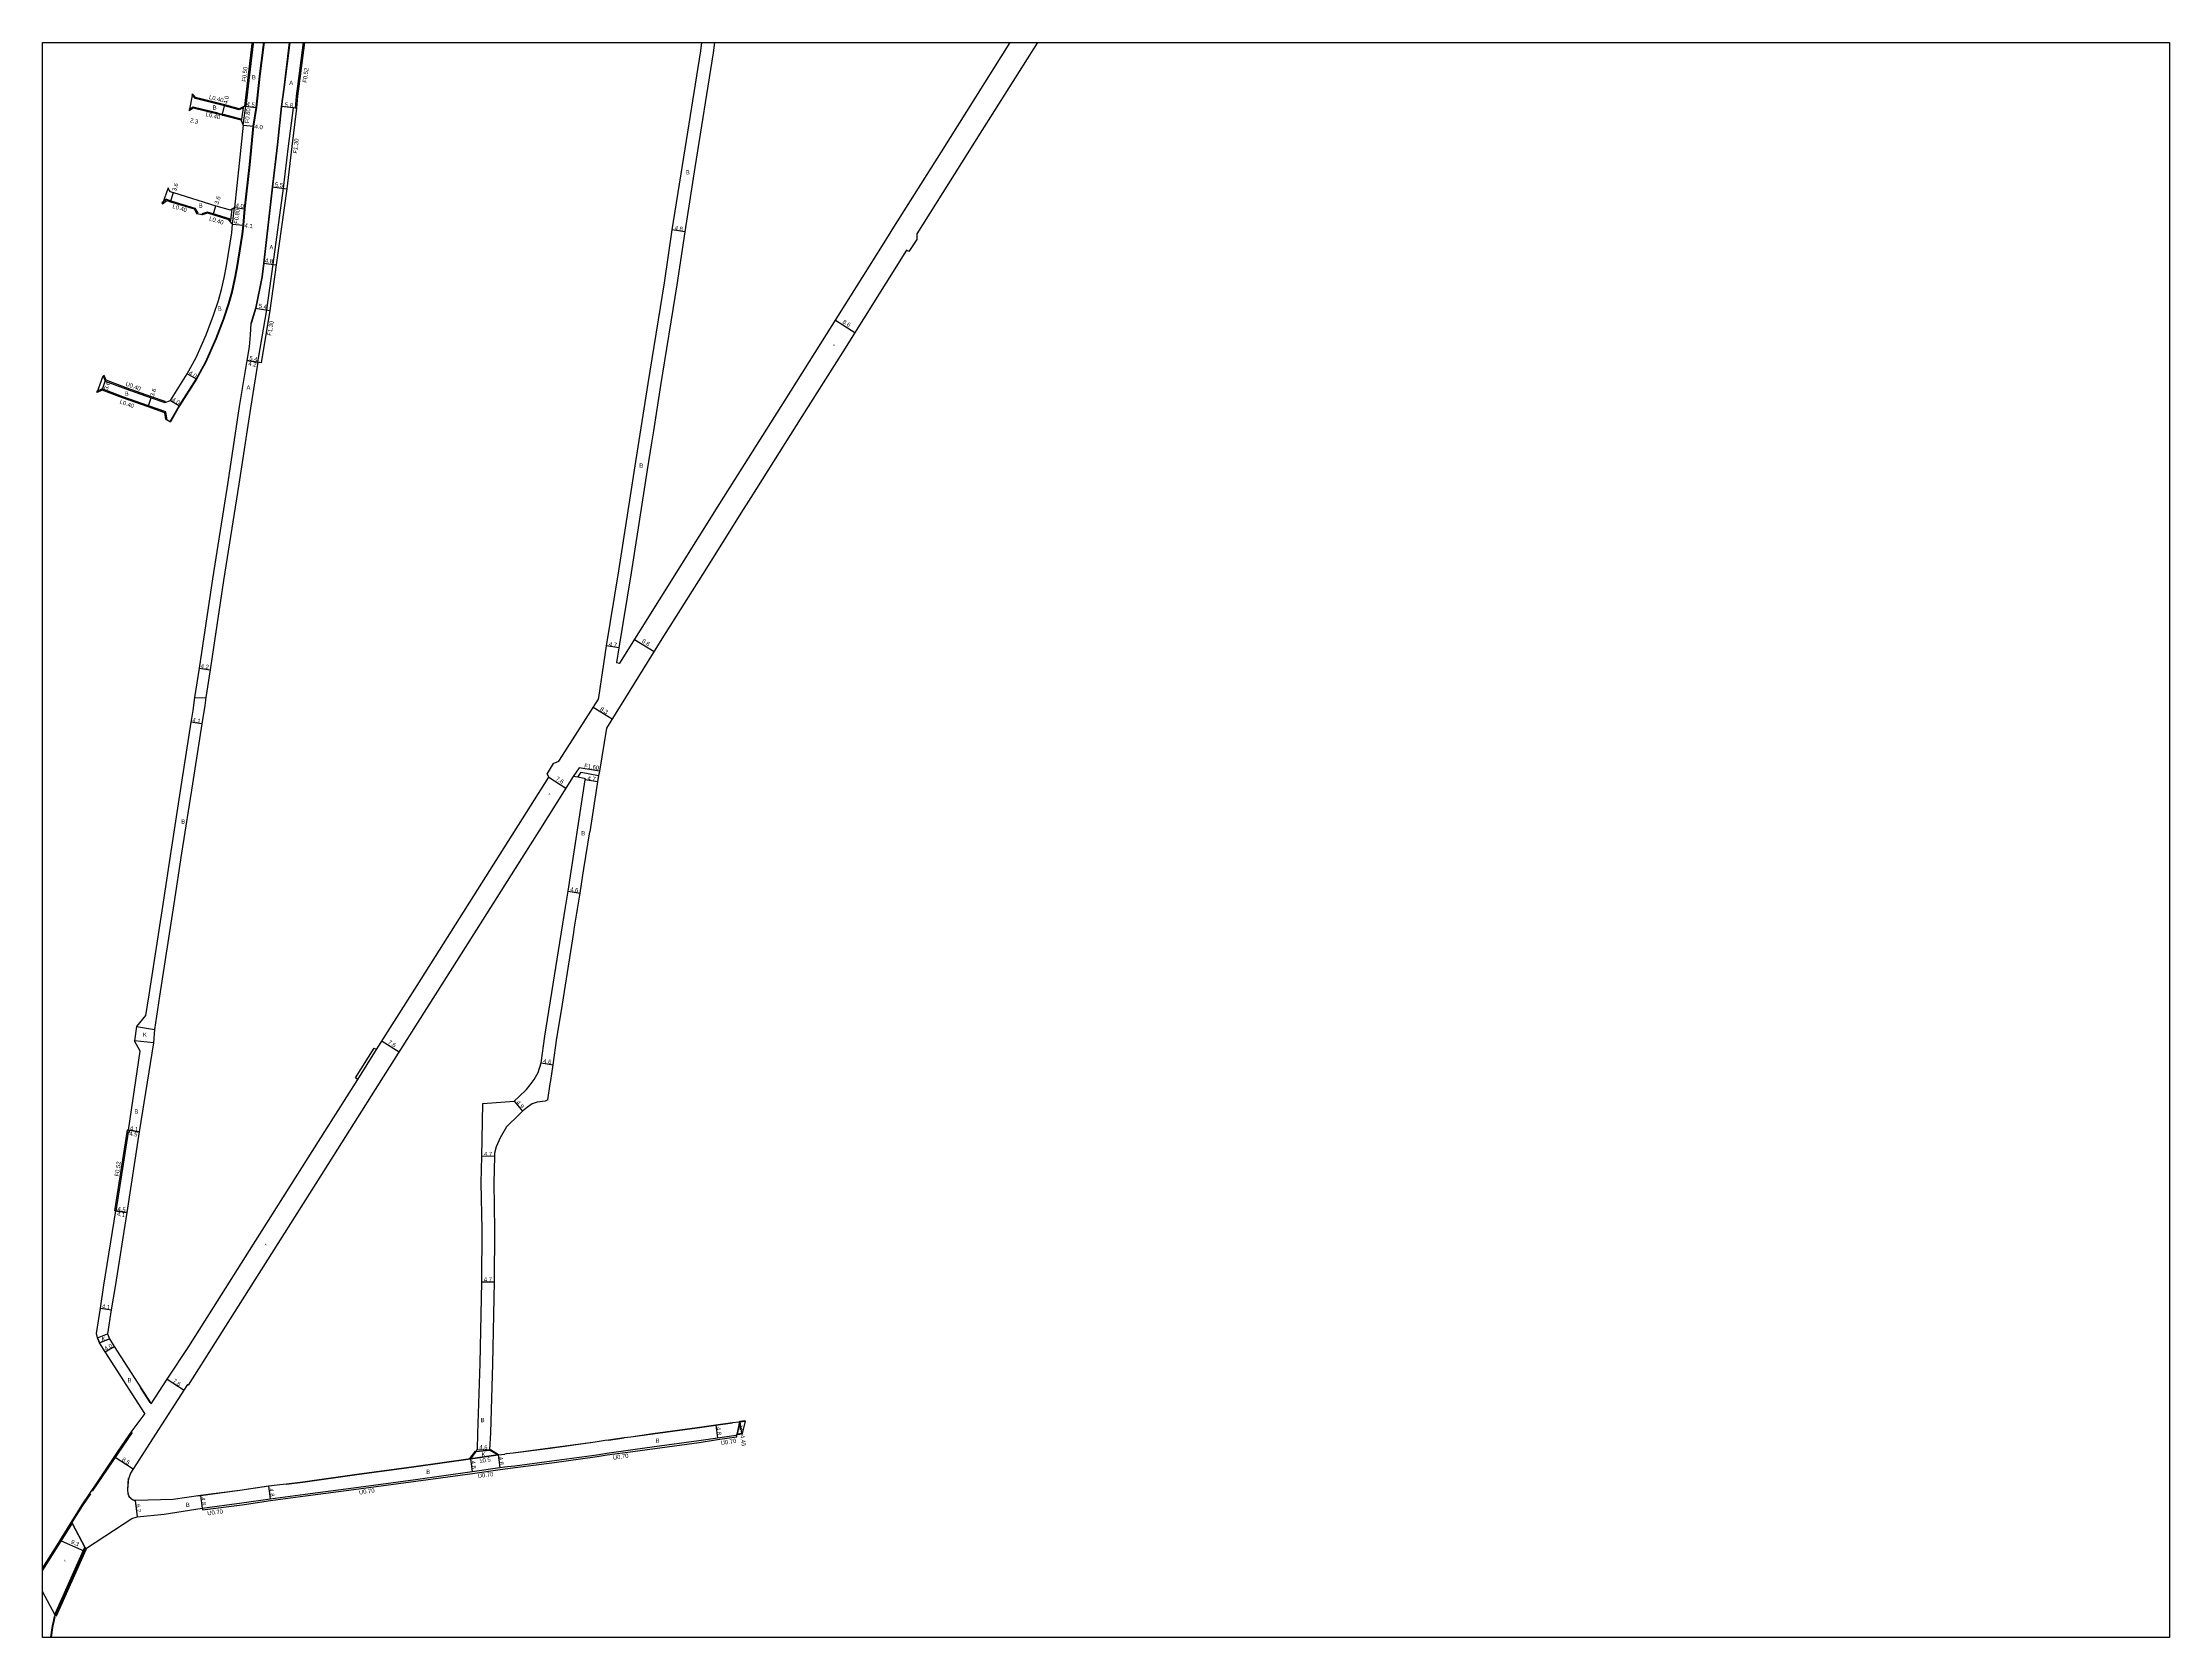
# Model space of a CAD drawing. Header units: metres. Extents: x -16000 to -12000, y -105000 to -102000.
# Drawn here: x -12800 to -12000, y -103800 to -103200 of the extents above; entities that cross this region are included whole.
import ezdxf

# ---------------------------------------------------------------- set-up
doc = ezdxf.new("R2010")
doc.units = ezdxf.units.M
doc.header["$LTSCALE"] = 2.5
for name, color, linetype in [('側溝・桝', 7, 'Continuous'), ('図郭', 7, 'Continuous'), ('幅員', 7, 'Continuous'), ('歩道・分離帯・安全施設', 7, 'Continuous'), ('舗装', 7, 'Continuous'), ('道路', 7, 'Continuous')]:
    doc.layers.add(name, color=color, linetype=linetype)
doc.styles.get("Standard").update_dxf_attribs({"font": ''})
doc.styles.add('YOKO_DECO', font='')
doc.styles.get('Standard').set_extended_font_data('@MS PGothic')
doc.styles.get('YOKO_DECO').set_extended_font_data('MS PGothic')

msp = doc.modelspace()

# ---------------------------------------------------------------- linework, layer by layer
at = {"layer": '側溝・桝'}
for points in [[(-12720.72, -103200), (-12720.76, -103200.5), (-12722.2, -103212.17), (-12723.49, -103223.95), (-12723.99, -103223.89)], [(-12701.96, -103200), (-12704.07, -103216.36), (-12704.57, -103220.15), (-12705, -103224.66)], [(-12724.39, -103224.53), (-12726.03, -103225.3), (-12731.55, -103223.82), (-12742.65, -103221.06), (-12743.74, -103219.75), (-12743.64, -103219.24)], [(-12724.57, -103231.06), (-12723.49, -103223.95)], [(-12733.93, -103226.53), (-12743.37, -103224.27), (-12744.79, -103225.18), (-12744.9, -103225.72)], [(-12733.93, -103226.53), (-12732.34, -103226.92)], [(-12732.34, -103226.92), (-12731.58, -103227.1), (-12725.06, -103228.77), (-12725.04, -103228.81)], [(-12725.16, -103229.59), (-12725.04, -103228.81), (-12724.39, -103224.53), (-12724.32, -103224.05)], [(-12704.48, -103224.72), (-12705, -103224.66), (-12705.77, -103224.56), (-12707.57, -103238.93), (-12709.44, -103254.83), (-12713.41, -103283.39), (-12715.82, -103300.58), (-12718.85, -103318.74), (-12719.1, -103320.26), (-12719, -103320.28)], [(-12753.35, -103258.98), (-12755.11, -103260.31), (-12754.87, -103260.63)], [(-12753.35, -103258.98), (-12751.71, -103259.49), (-12742.76, -103262.27), (-12741.59, -103264.2), (-12741.93, -103264.4)], [(-12729.69, -103266.32), (-12735.76, -103264.44), (-12737.97, -103263.76), (-12740.09, -103264.47), (-12739.96, -103264.85)], [(-12729.24, -103267.5), (-12729.18, -103266.94), (-12728.69, -103262.55)], [(-12728.54, -103268.37), (-12727.84, -103262.12)], [(-12729.18, -103266.94), (-12729.69, -103266.32)], [(-12753.85, -103335.08), (-12758.98, -103333.26), (-12768.56, -103329.85), (-12776.11, -103327.04), (-12776.86, -103325.27), (-12777.23, -103325.43)], [(-12753.18, -103341.98), (-12753.61, -103338.99), (-12760.19, -103336.65), (-12769.79, -103333.23), (-12777.6, -103330.33), (-12779.66, -103331.27), (-12779.49, -103331.64)], [(-12753.85, -103335.08), (-12753.99, -103335.46)], [(-12590.57, -103474.1), (-12598.11, -103472.79), (-12600.36, -103476.07)], [(-12598.64, -103476.4), (-12597.37, -103474.54), (-12590.85, -103475.68)], [(-12681.39, -103590.04), (-12674.34, -103578.87)], [(-12772.4, -103639.56), (-12772.28, -103639.58), (-12767.7, -103609.96)], [(-12739.98, -103751.33), (-12739.88, -103752.02), (-12724.9, -103750.06), (-12714.25, -103748.5), (-12701.1, -103746.78), (-12681.04, -103744.1), (-12659.61, -103741.22), (-12638.3, -103738.27), (-12627.9, -103736.8), (-12624.97, -103736.38), (-12622.28, -103736.07), (-12608.39, -103734.3), (-12591.38, -103731.93), (-12587.66, -103731.3), (-12577.94, -103730.03), (-12569.75, -103728.87), (-12553, -103726.6), (-12546.08, -103725.58), (-12538.82, -103724.51), (-12538.78, -103723.58)], [(-12795.31, -103791.56), (-12795.43, -103791.33), (-12784.07, -103765.99), (-12783.95, -103766.22)]]:
    msp.add_lwpolyline(points, dxfattribs=at)
msp.add_lwpolyline([(-12768.22, -103609.88), (-12768.1, -103609.09), (-12767.7, -103609.15), (-12767.3, -103609.21), (-12767.42, -103610), (-12767.7, -103609.96)], close=True, dxfattribs=at)
at = {"layer": '図郭'}
msp.add_lwpolyline([(-12800, -103200), (-12000, -103200), (-12000, -103800), (-12800, -103800)], close=True, dxfattribs=at)
at = {"layer": '幅員'}
for points in [[(-12732.43, -103227.3), (-12731.45, -103223.43)], [(-12723.99, -103223.89), (-12719.52, -103224.46)], [(-12724.57, -103231.06), (-12720.6, -103231.5)], [(-12704.48, -103224.72), (-12710.24, -103224.04)], [(-12713.62, -103254.33), (-12708.16, -103254.99)], [(-12751.85, -103259.87), (-12750.76, -103256.43)], [(-12735.87, -103264.83), (-12734.81, -103261.39)], [(-12727.84, -103262.12), (-12723.86, -103262.5)], [(-12728.54, -103268.37), (-12724.45, -103268.74)], [(-12558.38, -103271.22), (-12563.13, -103270.48)], [(-12716.89, -103282.96), (-12712.13, -103283.57)], [(-12719.87, -103299.91), (-12714.54, -103300.77)], [(-12501.79, -103304.47), (-12494.47, -103309.05)], [(-12717.82, -103320.48), (-12723.14, -103319.57)], [(-12723.14, -103319.57), (-12719, -103320.28)], [(-12777.58, -103330.76), (-12776.41, -103327.36)], [(-12742.15, -103326.67), (-12745.58, -103324.62)], [(-12760.32, -103337.02), (-12759.12, -103333.63)], [(-12751.93, -103334.69), (-12748.47, -103336.71)], [(-12583.2, -103427.72), (-12587.84, -103426.97)], [(-12577.29, -103424.54), (-12569.98, -103429.08)], [(-12741.12, -103435.32), (-12736.97, -103435.94)], [(-12740.12, -103456.27), (-12744.17, -103455.64)], [(-12592.84, -103450.06), (-12585.75, -103454.46)], [(-12609.58, -103476.42), (-12603.14, -103480.48)], [(-12591.22, -103478.15), (-12595.87, -103477.42)], [(-12602.34, -103519.28), (-12597.79, -103520)], [(-12672.28, -103575.62), (-12665.84, -103579.68)], [(-12612.44, -103583.85), (-12607.89, -103584.52)], [(-12622.57, -103598.22), (-12619.45, -103602.01)], [(-12768.1, -103609.09), (-12763.65, -103609.81)], [(-12763.65, -103609.81), (-12767.7, -103609.15)], [(-12630.05, -103619.08), (-12634.75, -103618.99)], [(-12772.79, -103639.5), (-12768.34, -103640.17)], [(-12768.34, -103640.17), (-12772.4, -103639.56)], [(-12634.78, -103666.19), (-12630.08, -103666.21)], [(-12778.25, -103676.16), (-12774.2, -103676.8)], [(-12776.43, -103692.58), (-12773.01, -103690.5)], [(-12753.14, -103702.87), (-12746.79, -103706.96)], [(-12537.74, -103718.91), (-12537.06, -103723.31)], [(-12546.78, -103720.12), (-12546.18, -103724.89)], [(-12773.02, -103731.96), (-12765.85, -103736.57)], [(-12639.07, -103732.83), (-12628.68, -103731.35)], [(-12639.07, -103732.83), (-12638.4, -103737.58)], [(-12636.43, -103729.31), (-12631.83, -103729.42)], [(-12628.68, -103731.35), (-12628, -103736.1)], [(-12714.95, -103743.04), (-12714.35, -103747.81)], [(-12765.22, -103748.5), (-12764.37, -103754.65)], [(-12740.64, -103746.57), (-12739.98, -103751.33)], [(-12793.01, -103763.6), (-12784.48, -103767.42)]]:
    msp.add_lwpolyline(points, dxfattribs=at)
at = {"layer": '歩道・分離帯・安全施設'}
for points in [[(-12751.95, -103342.58), (-12748.6, -103336.63), (-12742.27, -103326.59), (-12738.67, -103320.23), (-12734.8, -103311.41), (-12731.93, -103303.91), (-12730.02, -103298.22), (-12728.81, -103293.84), (-12727.78, -103289.15), (-12726.95, -103284.66), (-12724.92, -103272.11), (-12724.6, -103268.73), (-12724.01, -103262.49), (-12722.19, -103245.93), (-12720.75, -103231.48), (-12719.67, -103224.44), (-12718.37, -103212.62), (-12716.93, -103200.9), (-12716.85, -103200)], [(-12707.03, -103200), (-12709.09, -103216.79), (-12710.09, -103224.05), (-12711.66, -103238.54), (-12713.47, -103254.35), (-12716.74, -103282.98), (-12717.41, -103288.11), (-12719.72, -103299.95), (-12721.54, -103305.71)], [(-12759.57, -103711.61), (-12763.21, -103705.95)], [(-12540.47, -103719.38), (-12546.77, -103720.22), (-12553.75, -103721.25), (-12570.5, -103723.52), (-12578.7, -103724.69)], [(-12766.32, -103722.87), (-12781.28, -103745)], [(-12592.13, -103726.59), (-12609.11, -103728.94), (-12622.96, -103730.72)], [(-12581.17, -103725.04), (-12587.17, -103725.89)], [(-12639.06, -103732.93), (-12660.35, -103735.93), (-12681.76, -103738.85), (-12702.08, -103741.64), (-12708.22, -103742.48)], [(-12626.13, -103731.12), (-12628.54, -103731.43)], [(-12765.34, -103748.57), (-12766.2, -103748.26), (-12766.67, -103747.85), (-12767.21, -103747.35), (-12767.6, -103746.71), (-12767.83, -103745.92), (-12767.96, -103744.35), (-12767.65, -103740.06)], [(-12710.7, -103742.64), (-12714.93, -103743.14), (-12725.75, -103744.75), (-12740.63, -103746.67), (-12741.73, -103746.84)], [(-12781.99, -103745.99), (-12784.97, -103750.36), (-12788.81, -103756.45)], [(-12789.11, -103756.84), (-12795.33, -103766.79), (-12800, -103774.22)], [(-12794.85, -103791.33), (-12792.93, -103786.98), (-12791.13, -103783.03), (-12789.72, -103779.85), (-12788.11, -103776.3), (-12786.71, -103773.2), (-12785.76, -103771.13), (-12783.93, -103766.98)], [(-12796.57, -103800), (-12796.57, -103799.97), (-12796.43, -103798.13), (-12796.28, -103797.19), (-12795.98, -103795.66), (-12795.62, -103794.02), (-12795.23, -103792.22)]]:
    msp.add_lwpolyline(points, dxfattribs=at)
at = {"layer": '舗装'}
for points in [[(-12742.76, -103446.49), (-12738.54, -103446.44)], [(-12758.28, -103576.34), (-12765.37, -103575.57)], [(-12764.7, -103570.21), (-12757.87, -103571.32)], [(-12779.27, -103687.24), (-12775.55, -103685.77)], [(-12778.53, -103689.1), (-12774.81, -103687.63)], [(-12537.74, -103718.91), (-12538.78, -103723.58)], [(-12535.76, -103718.61), (-12536.8, -103723.27)], [(-12639.07, -103732.83), (-12628.68, -103731.35)], [(-12637, -103730.06), (-12631.63, -103729.55)], [(-12783.95, -103766.22), (-12788.85, -103756.98)], [(-12795.31, -103791.56), (-12800, -103782.67)]]:
    msp.add_lwpolyline(points, dxfattribs=at)
at = {"layer": '道路'}
for points in [[(-12716.7, -103200), (-12716.78, -103200.91), (-12718.22, -103212.63), (-12719.52, -103224.46), (-12720.6, -103231.5), (-12722.04, -103245.95), (-12723.86, -103262.5), (-12724.45, -103268.74), (-12724.77, -103272.13), (-12726.8, -103284.68), (-12727.63, -103289.18), (-12728.66, -103293.88), (-12729.88, -103298.26), (-12731.79, -103303.96), (-12734.66, -103311.47), (-12738.53, -103320.29), (-12742.15, -103326.67), (-12748.47, -103336.71), (-12751.82, -103342.65)], [(-12707.18, -103200), (-12709.24, -103216.77), (-12710.24, -103224.04), (-12711.81, -103238.52), (-12713.62, -103254.33), (-12716.89, -103282.96), (-12717.56, -103288.09), (-12719.87, -103299.91), (-12721.69, -103305.68), (-12721.86, -103309.93), (-12722.24, -103314.47), (-12723.14, -103319.57), (-12725.99, -103336.87), (-12730.29, -103365.39), (-12736.08, -103401.74), (-12741.12, -103435.32), (-12742.78, -103446.39)], [(-12721.22, -103200), (-12721.25, -103200.45), (-12722.69, -103212.11), (-12723.99, -103223.89)], [(-12701.44, -103200), (-12703.55, -103216.43), (-12704.06, -103220.21), (-12704.48, -103224.72)], [(-12590.79, -103446.39), (-12587.84, -103426.97), (-12583.3, -103398.79), (-12577.05, -103359.24), (-12572.17, -103328.28), (-12566.12, -103290.42), (-12563.13, -103270.48), (-12559.28, -103246.3), (-12552.44, -103203.12), (-12551.96, -103200)], [(-12582.88, -103433.45), (-12545.24, -103373.47), (-12520.71, -103334.52), (-12491.75, -103288.52), (-12483.49, -103275.4), (-12479.75, -103269.47), (-12461.9, -103241.15), (-12436.03, -103200)], [(-12547.2, -103200), (-12547.8, -103203.82), (-12554.63, -103246.98), (-12558.38, -103271.22), (-12561.48, -103291.16), (-12567.53, -103329.06), (-12570.22, -103346.09), (-12570.93, -103350.62)], [(-12425.82, -103200), (-12447.32, -103234.07), (-12471.14, -103271.95), (-12471.14, -103274.11)], [(-12743.64, -103219.24), (-12744.9, -103225.72)], [(-12723.99, -103223.89), (-12724.32, -103224.05), (-12726.07, -103224.88), (-12731.45, -103223.43), (-12742.42, -103220.7), (-12743.64, -103219.24)], [(-12732.43, -103227.3), (-12734.02, -103226.92), (-12743.3, -103224.7), (-12744.9, -103225.72)], [(-12704.48, -103224.72), (-12706.28, -103239.09), (-12708.16, -103254.99), (-12712.13, -103283.57), (-12714.54, -103300.77), (-12717.82, -103320.48), (-12719, -103320.28), (-12721.84, -103337.54), (-12726.15, -103366.09), (-12731.93, -103402.42), (-12736.97, -103435.94), (-12738.53, -103446.39)], [(-12732.43, -103227.3), (-12731.68, -103227.49), (-12725.35, -103229.11)], [(-12724.57, -103231.06), (-12725.98, -103245.55), (-12727.84, -103262.12)], [(-12725.35, -103229.11), (-12725.16, -103229.59), (-12724.9, -103230.25), (-12724.57, -103231.06)], [(-12752.75, -103254.62), (-12754.87, -103260.63)], [(-12752.75, -103254.62), (-12752.66, -103255.22), (-12752.43, -103255.72), (-12752.12, -103256.02), (-12750.76, -103256.43), (-12734.81, -103261.39), (-12729.45, -103262.93), (-12728.69, -103262.55), (-12728.27, -103262.34), (-12727.84, -103262.12)], [(-12754.87, -103260.63), (-12753.27, -103259.42)], [(-12753.27, -103259.42), (-12751.85, -103259.87), (-12743.02, -103262.61)], [(-12743.02, -103262.61), (-12741.93, -103264.4)], [(-12751.93, -103334.69), (-12745.58, -103324.62), (-12742.21, -103318.45), (-12738.45, -103309.91), (-12735.65, -103302.58), (-12733.8, -103297.06), (-12732.64, -103292.89), (-12731.67, -103288.47), (-12730.86, -103284.05), (-12728.84, -103271.57), (-12728.54, -103268.37), (-12728.81, -103268.04), (-12729.24, -103267.5), (-12729.93, -103266.66)], [(-12729.93, -103266.66), (-12735.87, -103264.83), (-12737.97, -103264.18), (-12739.96, -103264.85), (-12741.93, -103264.4)], [(-12474.15, -103278.64), (-12475.07, -103278.09), (-12499.02, -103316.31), (-12514.38, -103340.71), (-12533.58, -103371.19), (-12537.29, -103377.09), (-12550.31, -103397.75), (-12567.01, -103424.3), (-12587.93, -103457.96)], [(-12471.14, -103274.11), (-12474.15, -103278.64)], [(-12779.49, -103331.64), (-12777.23, -103325.43)], [(-12777.23, -103325.43), (-12776.41, -103327.36)], [(-12776.41, -103327.36), (-12768.7, -103330.22), (-12759.12, -103333.63), (-12753.99, -103335.46), (-12751.93, -103334.69)], [(-12753.61, -103341.76), (-12753.97, -103339.29), (-12760.32, -103337.02), (-12769.93, -103333.61), (-12777.58, -103330.76), (-12779.49, -103331.64)], [(-12753.61, -103341.76), (-12753.18, -103341.98), (-12751.82, -103342.65)], [(-12570.93, -103350.62), (-12572.52, -103360.69), (-12578.64, -103399.46), (-12583.2, -103427.72), (-12584.06, -103433.24)], [(-12584.06, -103433.24), (-12582.98, -103433.43), (-12582.88, -103433.45)], [(-12742.78, -103446.39), (-12743.51, -103451.31), (-12743.96, -103454.28)], [(-12738.53, -103446.39), (-12738.97, -103449.35), (-12740.12, -103456.27)], [(-12607.92, -103471.21), (-12605.8, -103470.33), (-12605.53, -103469.94), (-12590.9, -103447)], [(-12590.9, -103447), (-12590.79, -103446.39)], [(-12743.96, -103454.28), (-12744.17, -103455.64), (-12747.68, -103478.21), (-12751.72, -103504.35), (-12754.65, -103523.4), (-12760.06, -103558.19), (-12761.23, -103566.05), (-12764.7, -103570.21), (-12765.37, -103575.57)], [(-12740.12, -103456.27), (-12743.63, -103478.84), (-12747.67, -103504.97), (-12750.6, -103524.03), (-12756, -103558.81), (-12757.87, -103571.32), (-12758.28, -103576.34)], [(-12587.93, -103457.96), (-12590.57, -103474.1), (-12590.85, -103475.68), (-12591.22, -103478.15)], [(-12607.92, -103471.21), (-12610.21, -103474.99)], [(-12759.14, -103712.1), (-12753.14, -103702.87), (-12745.02, -103690.55), (-12735.66, -103675.84), (-12722.1, -103654.39), (-12693.8, -103609.68), (-12681.39, -103590.04), (-12682.34, -103589.45), (-12675.28, -103578.28), (-12674.34, -103578.87), (-12659.07, -103554.71), (-12633.23, -103513.84), (-12609.58, -103476.42), (-12610.21, -103474.99)], [(-12600.36, -103476.07), (-12613.35, -103496.67), (-12622.2, -103510.67), (-12634.55, -103530.1), (-12652.33, -103558.27), (-12671.82, -103589.15), (-12697.22, -103629.23), (-12713.88, -103655.6), (-12745.21, -103705.03), (-12745.44, -103704.88)], [(-12639.07, -103732.83), (-12637, -103730.06), (-12636.43, -103729.31), (-12636.24, -103723.25), (-12635.4, -103696.96), (-12634.78, -103666.19), (-12634.67, -103646.55), (-12634.96, -103629.02), (-12634.75, -103618.99), (-12634.63, -103612.6), (-12634.39, -103599.07), (-12622.57, -103598.22), (-12620.72, -103596.48), (-12618.02, -103593.89), (-12616.53, -103592.14), (-12615.11, -103590.15), (-12613.53, -103587.42), (-12612.44, -103583.85), (-12611.01, -103573.83), (-12603.27, -103525.26), (-12602.34, -103519.28), (-12595.87, -103477.42), (-12595.81, -103476.93), (-12596.28, -103476.84), (-12598.64, -103476.4), (-12600.36, -103476.07)], [(-12591.22, -103478.15), (-12593.92, -103495.3), (-12594.17, -103496.93)], [(-12596.73, -103513.21), (-12596.35, -103510.82), (-12594.17, -103496.93)], [(-12599.02, -103527.48), (-12598.81, -103526.18), (-12598.78, -103525.96), (-12597.79, -103520), (-12596.73, -103513.21)], [(-12600.19, -103534.8), (-12599.98, -103533.49), (-12599.02, -103527.48)], [(-12603.72, -103556.94), (-12600.19, -103534.8)], [(-12609.01, -103591.72), (-12608.81, -103590.43), (-12607.89, -103584.52), (-12606.52, -103574.54), (-12604.86, -103564.11), (-12603.72, -103556.94)], [(-12761.57, -103715.7), (-12776.43, -103692.58), (-12778.53, -103689.1), (-12779.27, -103687.24), (-12779.68, -103685.64), (-12778.25, -103676.16), (-12776.94, -103667.43), (-12772.4, -103639.56), (-12772.69, -103639.51), (-12772.79, -103639.5), (-12768.22, -103609.88), (-12768.1, -103609.09), (-12767.7, -103609.15), (-12763.34, -103579.46), (-12765.37, -103575.57)], [(-12758.28, -103576.34), (-12763.65, -103609.81), (-12768.34, -103640.17), (-12772.67, -103667.93), (-12774.2, -103676.8), (-12775.55, -103685.77), (-12774.81, -103687.63), (-12773.01, -103690.5), (-12759.14, -103712.1)], [(-12609.94, -103597.78), (-12609.01, -103591.72)], [(-12609.94, -103597.78), (-12610.92, -103598.19), (-12613.94, -103598.61), (-12615.78, -103599.29), (-12617.59, -103600.48), (-12619.45, -103602.01), (-12620.64, -103603.09), (-12625.5, -103607.95), (-12627.83, -103611.99), (-12629.33, -103615.42), (-12630.02, -103617.85), (-12630.05, -103619.08), (-12630.26, -103629.03), (-12629.97, -103646.52), (-12630.08, -103666.21), (-12630.7, -103697.11), (-12631.52, -103723.03), (-12631.83, -103729.24), (-12631.83, -103729.42), (-12631.63, -103729.55), (-12628.68, -103731.35), (-12626.15, -103731.02)], [(-12779.27, -103687.24), (-12778.53, -103689.1)], [(-12775.55, -103685.77), (-12774.81, -103687.63)], [(-12745.44, -103704.88), (-12757.45, -103723.5), (-12766.91, -103738.22), (-12767.55, -103740.07)], [(-12761.57, -103715.7), (-12766.39, -103722.26), (-12771.65, -103729.93), (-12775.95, -103736.33), (-12779.47, -103741.58), (-12782.28, -103745.78), (-12785.24, -103750.15), (-12789.08, -103756.41), (-12788.85, -103756.98), (-12794.25, -103765.56), (-12800, -103774.7)], [(-12538.1, -103718.96), (-12540.49, -103719.28), (-12546.78, -103720.12), (-12553.77, -103721.15), (-12570.51, -103723.42), (-12578.71, -103724.59), (-12581.19, -103724.94)], [(-12535.76, -103718.61), (-12537.74, -103718.91), (-12538.1, -103718.96)], [(-12535.76, -103718.61), (-12536.8, -103723.27)], [(-12783.51, -103766.46), (-12766.37, -103755.21), (-12764.37, -103754.65), (-12754.23, -103753.63), (-12739.98, -103751.33), (-12725, -103749.37), (-12714.35, -103747.81), (-12701.19, -103746.09), (-12681.13, -103743.4), (-12659.71, -103740.53), (-12638.4, -103737.58), (-12628, -103736.1), (-12625.06, -103735.68), (-12622.37, -103735.38), (-12608.48, -103733.6), (-12591.49, -103731.24), (-12587.76, -103730.61), (-12578.03, -103729.34), (-12569.85, -103728.18), (-12553.09, -103725.91), (-12546.18, -103724.89), (-12539.11, -103723.84), (-12538.78, -103723.58), (-12536.8, -103723.27)], [(-12592.15, -103726.49), (-12609.12, -103728.84), (-12622.98, -103730.62), (-12625.52, -103730.94), (-12626.15, -103731.02)], [(-12581.19, -103724.94), (-12587.18, -103725.8), (-12588.38, -103725.96), (-12592.15, -103726.49)], [(-12639.07, -103732.83), (-12660.36, -103735.83), (-12681.78, -103738.75), (-12702.09, -103741.54), (-12708.23, -103742.38)], [(-12708.23, -103742.38), (-12710.71, -103742.54), (-12714.95, -103743.04), (-12725.77, -103744.65), (-12740.64, -103746.57), (-12750.91, -103748.09), (-12765.22, -103748.5), (-12766.15, -103748.18), (-12766.61, -103747.77), (-12767.13, -103747.28), (-12767.5, -103746.67), (-12767.73, -103745.9), (-12767.86, -103744.35), (-12767.55, -103740.07)], [(-12788.85, -103756.98), (-12789.08, -103756.41), (-12794.67, -103765.29), (-12800, -103773.76)], [(-12800, -103774.7), (-12794.25, -103765.56), (-12788.85, -103756.98)], [(-12800, -103774.7), (-12794.25, -103765.56), (-12788.85, -103756.98), (-12783.95, -103766.22), (-12795.31, -103791.56), (-12800, -103782.67)], [(-12796.82, -103800), (-12796.82, -103799.94), (-12796.67, -103798.1), (-12796.53, -103797.14), (-12796.22, -103795.6), (-12795.87, -103793.96), (-12795.48, -103792.16), (-12795.31, -103791.56), (-12783.95, -103766.22), (-12783.55, -103766.9), (-12783.51, -103766.46)]]:
    msp.add_lwpolyline(points, dxfattribs=at)
for points in [[(-12779.27, -103687.24), (-12775.55, -103685.77), (-12774.81, -103687.63), (-12778.53, -103689.1)], [(-12537.74, -103718.91), (-12535.76, -103718.61), (-12536.8, -103723.27), (-12538.78, -103723.58)], [(-12537.74, -103718.91), (-12537.77, -103718.67), (-12535.8, -103718.36), (-12535.76, -103718.61)], [(-12536.8, -103723.27), (-12536.76, -103723.52), (-12538.74, -103723.82), (-12538.78, -103723.58)], [(-12637, -103730.06), (-12639.07, -103732.83), (-12639.27, -103732.68), (-12637.2, -103729.91)], [(-12631.63, -103729.55), (-12628.68, -103731.35), (-12639.07, -103732.83), (-12637, -103730.06)], [(-12628.68, -103731.35), (-12631.63, -103729.55), (-12631.5, -103729.33), (-12628.55, -103731.14)], [(-12783.55, -103766.9), (-12783.95, -103766.22), (-12795.31, -103791.56), (-12794.72, -103791.82)]]:
    msp.add_lwpolyline(points, close=True, dxfattribs=at)

# ---------------------------------------------------------------- texts
at = {"layer": '側溝・桝'}
for s, rotation, p in [('F0.50', 83.72682, (-12723.5, -103214.81)), ('F0.52', 82.67023, (-12700.64, -103215.2)), ('L0.40', 346.06651, (-12737.51, -103221.2)), ('L0.40', 346.53618, (-12738.76, -103227.66)), ('F0.80', 83.72682, (-12722.38, -103230.45)), ('F1.30', 82.84488, (-12704.27, -103241.83)), ('L0.40', 342.73743, (-12751.27, -103262.23)), ('F0.80', 83.66674, (-12726.43, -103268.27)), ('L0.40', 342.73743, (-12737.47, -103266.91)), ('F1.30', 80.54269, (-12713.94, -103310.39)), ('U0.40', 339.60496, (-12768.93, -103329.03)), ('L0.40', 340.41306, (-12771.14, -103335.74)), ('F1.60', 350.10365, (-12596.36, -103472.77)), ('F0.52', 81.22283, (-12771.35, -103626.67)), ('U0.70', 8.39258, (-12544.8, -103727.62)), ('U0.70', 7.40736, (-12585.38, -103733.16)), ('U0.70', 7.63516, (-12680.86, -103746.23)), ('U0.70', 8.09398, (-12636.2, -103740.1)), ('U0.70', 7.4642, (-12737.92, -103754.08))]:
    msp.add_text(s, height=1.6, rotation=rotation, dxfattribs=at).set_placement(p)
at = {"layer": '幅員'}
for s, rotation, p in [('4.0', 75.71208, (-12730.57, -103223.24)), ('4.5', 352.80756, (-12723.33, -103223.87)), ('5.8', 353.25929, (-12708.94, -103224.09)), ('2.3', 345.47197, (-12744.66, -103229.9)), ('4.0', 353.5962, (-12720.29, -103232.34)), ('3.6', 72.36926, (-12749.81, -103256.11)), ('5.5', 353.08653, (-12712.7, -103254.15)), ('3.6', 72.82703, (-12733.87, -103261.05)), ('4.0', 354.55522, (-12727.43, -103262.06)), ('4.1', 354.75979, (-12724.08, -103269.58)), ('4.8', 351.18959, (-12562.32, -103270.5)), ('4.8', 352.73908, (-12716.44, -103282.72)), ('5.4', 350.79457, (-12718.8, -103299.81)), ('8.6', 328, (-12499.29, -103305.5)), ('5.4', 350.35369, (-12722.3, -103319.45)), ('3.6', 70.93696, (-12775.48, -103330.81)), ('4.0', 329.09527, (-12745.18, -103324.74)), ('4.2', 350.35369, (-12722.7, -103321.49)), ('3.6', 70.39403, (-12758.16, -103333.34)), ('4.0', 329.74472, (-12751.53, -103334.81)), ('4.7', 350.85062, (-12587.08, -103426.99)), ('8.6', 328, (-12574.73, -103425.56)), ('4.2', 351.50343, (-12740.61, -103435.3)), ('4.1', 351.14917, (-12743.71, -103455.61)), ('8.3', 328, (-12590.47, -103451.16)), ('7.6', 328, (-12607.13, -103477.35)), ('4.7', 351.12921, (-12595.11, -103477.44)), ('4.6', 351.02228, (-12601.63, -103519.29)), ('7.6', 328, (-12670.23, -103576.46)), ('4.6', 351.61571, (-12611.74, -103583.85)), ('4.9', 309.4588, (-12621.95, -103598.82)), ('4.1', 350.80556, (-12767.24, -103609.13)), ('4.5', 350.80556, (-12767.48, -103611.12)), ('4.7', 358.84309, (-12633.99, -103618.9)), ('4.1', 351.43317, (-12772.13, -103641.38)), ('4.5', 351.43317, (-12771.89, -103639.46)), ('4.7', 359.67359, (-12634.03, -103666.09)), ('4.1', 351.06393, (-12777.79, -103676.13)), ('4.0', 31.29598, (-12776.14, -103692.28)), ('7.6', 327, (-12751.16, -103703.9)), ('4.6', 358.57918, (-12635.73, -103729.23)), ('4.8', 277.22199, (-12546.58, -103720.91)), ('4.45', 278.75701, (-12537.58, -103723.93)), ('8.5', 327, (-12770.35, -103733.44)), ('4.8', 278.10335, (-12638.86, -103733.61)), ('10.5', 8.09398, (-12635.61, -103734.36)), ('4.8', 278.10329, (-12628.46, -103732.13)), ('6.2', 277.87618, (-12764.91, -103749.98)), ('4.8', 277.92063, (-12740.43, -103747.35)), ('4.8', 277.19501, (-12714.71, -103744.04)), ('9.3', 336, (-12789.5, -103764.58))]:
    msp.add_text(s, height=1.6, rotation=rotation, dxfattribs=at).set_placement(p)
at = {"layer": '舗装'}
for s, p in [('B', (-12721.26, -103213.86)), ('A', (-12707.21, -103215.95)), ('B', (-12736.02, -103225.24)), ('B', (-12558.05, -103249.6)), ('B', (-12741.23, -103262.09)), ('A', (-12714.66, -103277.82)), ('B', (-12734.08, -103300.9)), ('B', (-12769.07, -103332.9)), ('A', (-12723.29, -103330.57)), ('B', (-12575.55, -103359.93)), ('B', (-12747.86, -103493.82)), ('B', (-12597.37, -103498.27)), ('K', (-12762.22, -103574.04)), ('B', (-12765.44, -103602.94)), ('K', (-12777.83, -103688.38)), ('B', (-12768.04, -103704.05)), ('B', (-12635.22, -103719.01)), ('B', (-12569.41, -103726.77)), ('K', (-12537.95, -103721.95)), ('K', (-12634.87, -103731.93)), ('B', (-12655.7, -103738.45)), ('B', (-12746.09, -103750.9))]:
    msp.add_text(s, height=1.6, dxfattribs=at).set_placement(p)
at = {"layer": '舗装', "style": 'YOKO_DECO'}
for p in [(-12502.64, -103314.1, 97.68), (-12609.7, -103483.03, 96.86), (-12716.47, -103652.52, 96.55), (-12792.01, -103771.5, 97.32)]:
    msp.add_text('A', height=0.75, dxfattribs=at).set_placement(p)

doc.saveas('drawing.dxf')
